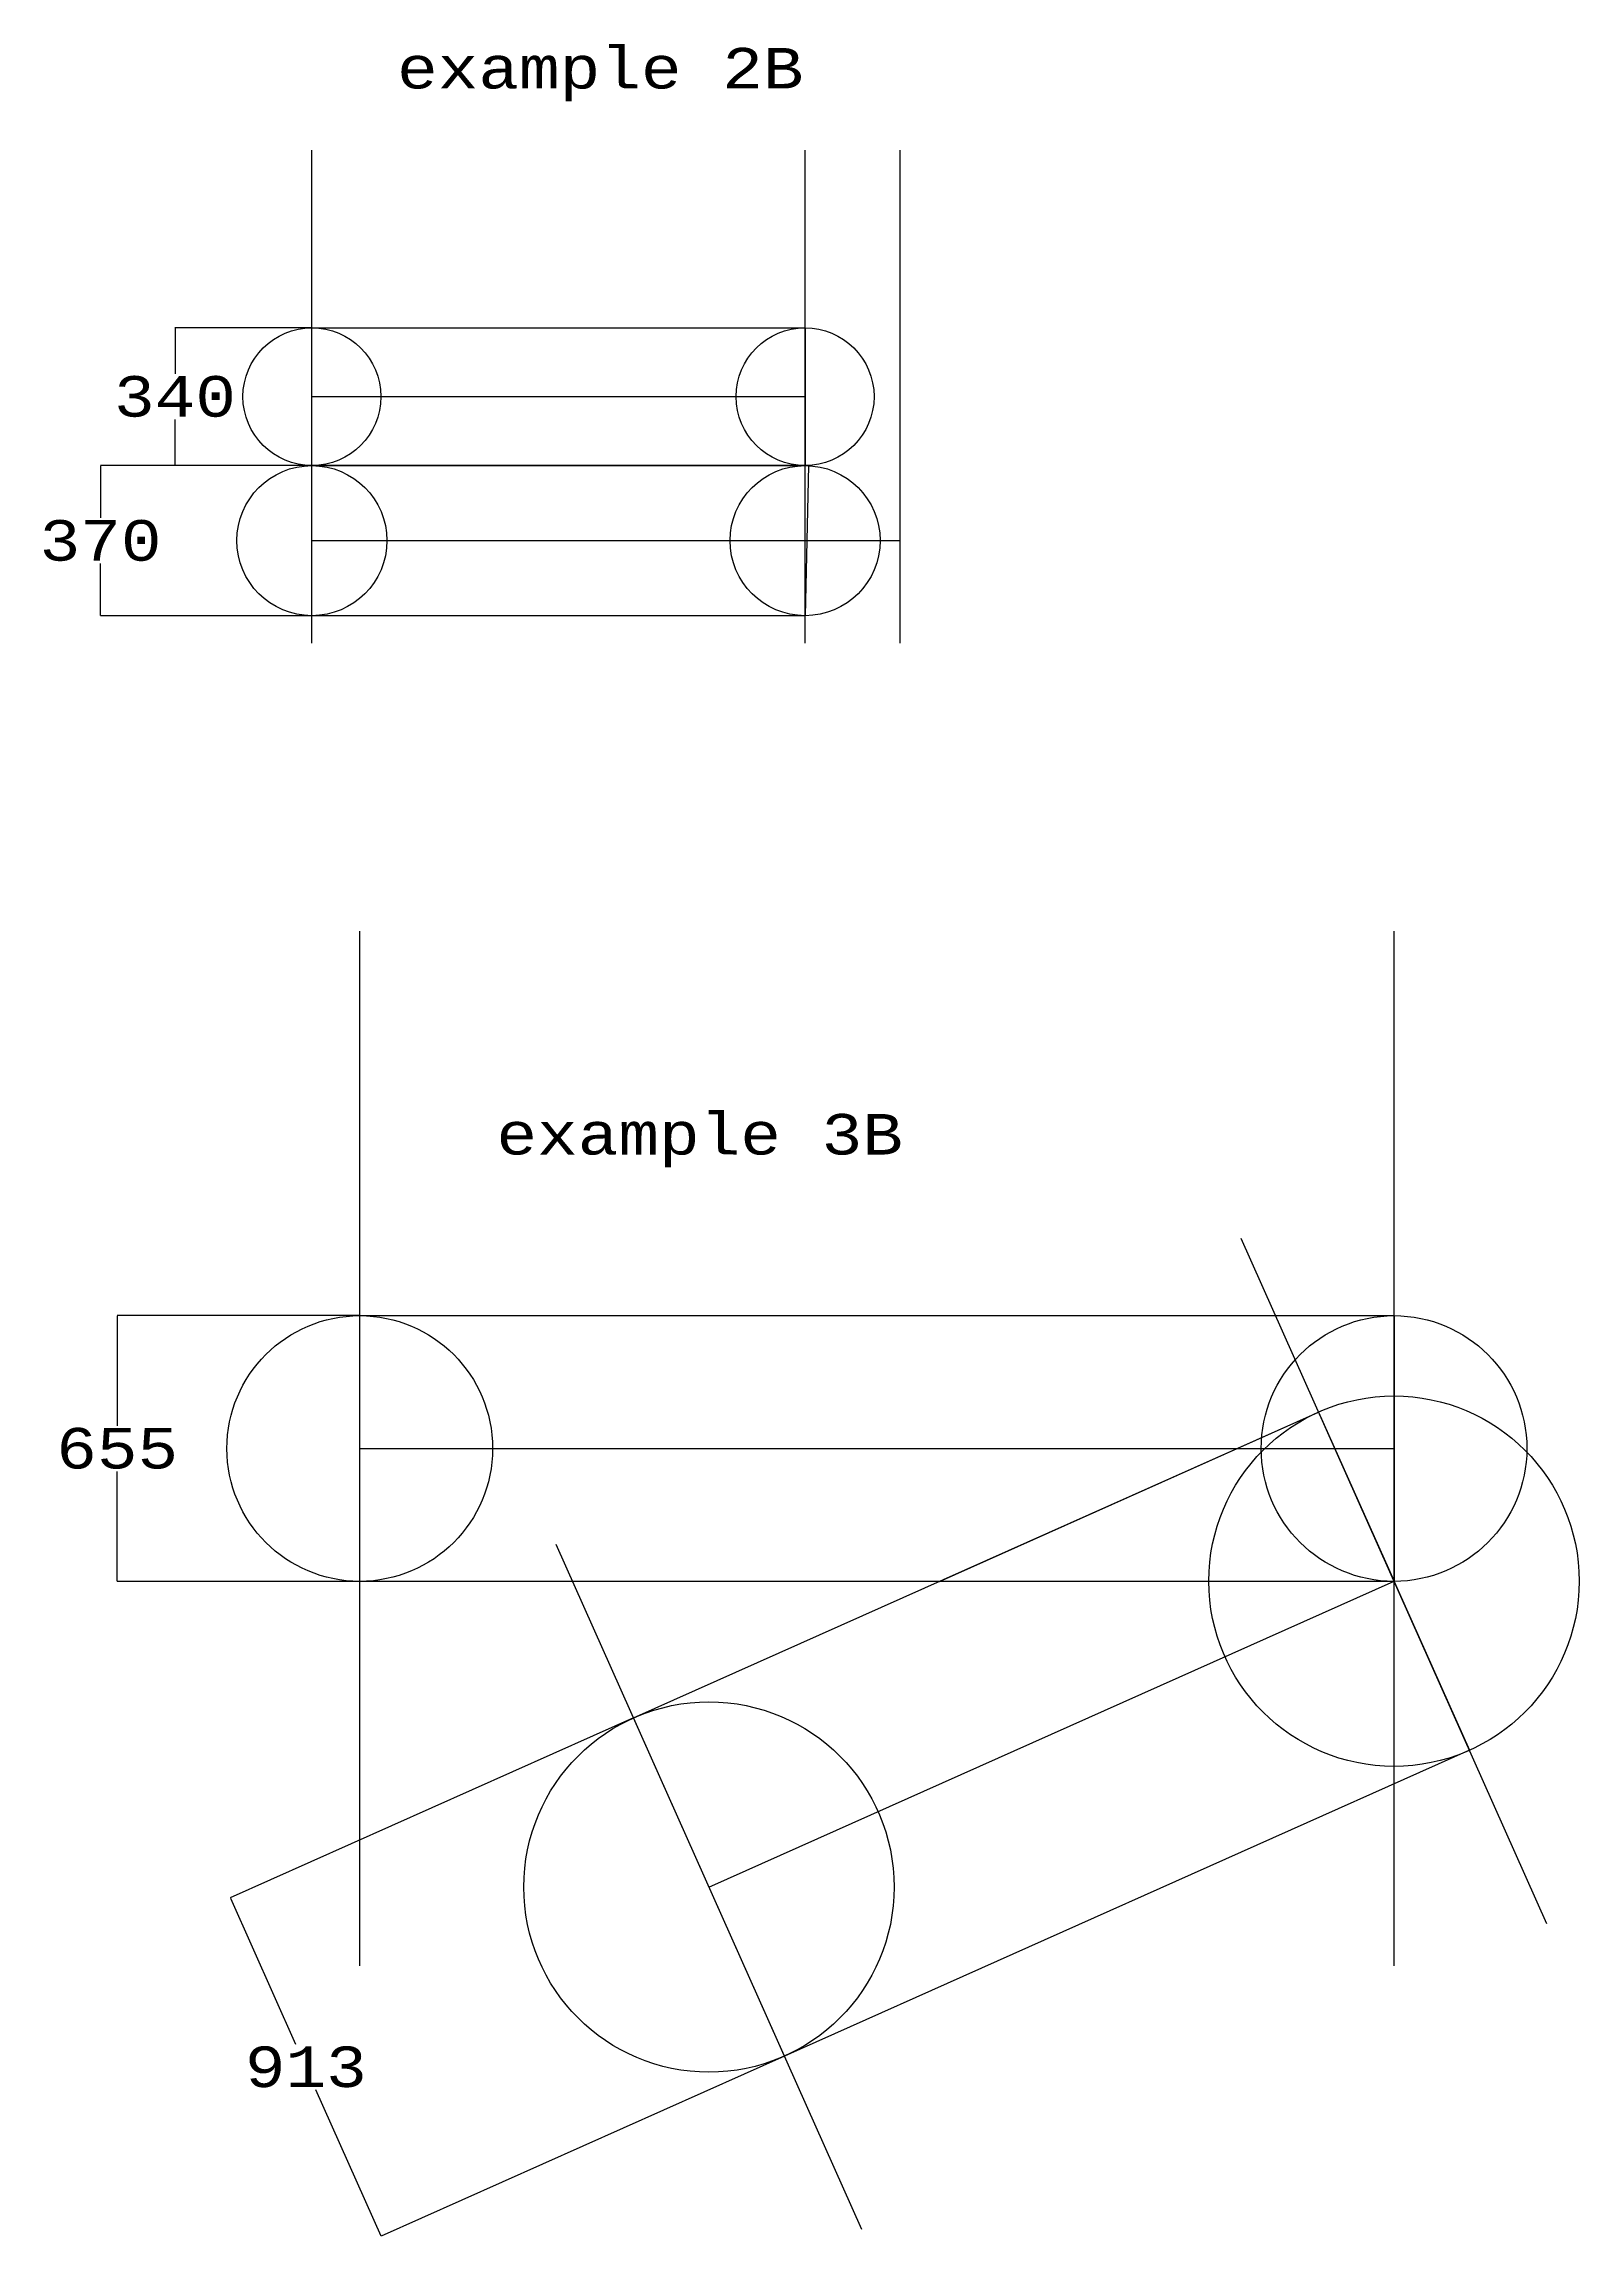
# Model space of a CAD drawing. Header units: centimetres. Extents: x -14200 to 24920, y -12667 to 8144.
# Drawn here: x -7873 to -4088, y -4189 to 1216 of the extents above; entities that cross this region are included whole.
import ezdxf

# ---------------------------------------------------------------- set-up
doc = ezdxf.new("R2010")
doc.units = ezdxf.units.CM
doc.header["$MEASUREMENT"] = 0
for name, color, linetype in [('intersection', 1, 'Continuous'), ('Rectangle', 5, 'Continuous'), ('text', 7, 'Continuous')]:
    doc.layers.add(name, color=color, linetype=linetype)
doc.styles.get("Standard").update_dxf_attribs({"font": 'COUR.TTF', "height": 100})
doc.dimstyles.get("Standard").update_dxf_attribs({"dimtxt": 0.18, "dimasz": 0.18, "dimexe": 0.18, "dimexo": 0.0625, "dimgap": 0.09, "dimtad": 0, "dimtih": 1, "dimtoh": 1, "dimdec": 0, "dimzin": 0, "dimdsep": 46, "dimtxsty": 'Standard', "dimcen": 0.09, "dimadec": 0, "dimazin": 0, "dimtfac": 1, "dimtdec": 0, "dimtofl": 0, "dimtmove": 0, "dimatfit": 3, "dimfxl": 0, "dimtolj": 1, "dimtzin": 0, "dimarcsym": 0})

# ---------------------------------------------------------------- blocks, each defined once
blk = doc.blocks.new('*D90')
at = {"color": 0, "lineweight": -2}
for p, q in [((-7094.1, -1919.5), (-7692.2, -1919.5)), ((-7692, -1919.7), (-7692, -2190.7)), ((-7692, -2574.3), (-7692, -2303.3)), ((-7094.1, -2574.5), (-7692.2, -2574.5))]:
    blk.add_line(p, q, dxfattribs=at)
at = {"color": 0}
for points in [[(-7692.1, -1919.7), (-7692, -1919.7), (-7692, -1919.5)], [(-7692.1, -2574.3), (-7692, -2574.3), (-7692, -2574.5)]]:
    blk.add_solid(points, dxfattribs=at)
at = {"color": 0, "insert": (-7692, -2247), "char_height": 100, "attachment_point": 5}
blk.add_mtext('\\A1;655', dxfattribs=at)
blk = doc.blocks.new('*D91')
at = {"color": 0, "lineweight": -2}
for p, q in [((-6419.1, -2911.2), (-7413.3, -3355)), ((-7413, -3355.1), (-7252.2, -3715.5)), ((-6047, -3744.9), (-7041.1, -4188.7)), ((-7041, -4188.4), (-7201.9, -3828))]:
    blk.add_line(p, q, dxfattribs=at)
at = {"color": 0}
for points in [[(-7413, -3355.1), (-7413.1, -3355.1), (-7413.1, -3354.9)], [(-7041, -4188.4), (-7041, -4188.5), (-7040.9, -4188.6)]]:
    blk.add_solid(points, dxfattribs=at)
at = {"color": 0, "insert": (-7227, -3771.8), "char_height": 100, "attachment_point": 5}
blk.add_mtext('\\A1;913', dxfattribs=at)
blk = doc.blocks.new('*D150')
at = {"color": 0, "lineweight": -2}
for p, q in [((-7212.1, 516), (-7549.7, 516)), ((-7549.5, 515.8), (-7549.5, 402.3)), ((-7549.5, 176.2), (-7549.5, 289.7)), ((-7212.1, 176), (-7549.7, 176))]:
    blk.add_line(p, q, dxfattribs=at)
at = {"color": 0}
for points in [[(-7549.5, 515.8), (-7549.5, 515.8), (-7549.5, 516)], [(-7549.5, 176.2), (-7549.5, 176.2), (-7549.5, 176)]]:
    blk.add_solid(points, dxfattribs=at)
at = {"color": 0, "insert": (-7549.5, 346), "char_height": 100, "attachment_point": 5}
blk.add_mtext('\\A1;340', dxfattribs=at)
blk = doc.blocks.new('*D151')
at = {"color": 0, "lineweight": -2}
for p, q in [((-7212.1, 176), (-7733.2, 175.9)), ((-7733.1, 175.7), (-7733, 47.2)), ((-7733, -193.9), (-7733, -65.4)), ((-7212.1, -194), (-7733.2, -194.1))]:
    blk.add_line(p, q, dxfattribs=at)
at = {"color": 0}
for points in [[(-7733, 175.7), (-7733.1, 175.7), (-7733.1, 175.9)], [(-7733, -193.9), (-7733, -193.9), (-7733, -194.1)]]:
    blk.add_solid(points, dxfattribs=at)
at = {"color": 0, "insert": (-7733, -9.1), "char_height": 100, "attachment_point": 5}
blk.add_mtext('\\A1;370', dxfattribs=at)

msp = doc.modelspace()

# ---------------------------------------------------------------- linework, layer by layer
for p, q in [((-7212, -262), (-7212, 954)), ((-5996, -262), (-5996, 954)), ((-5762, -262), (-5762, 954)), ((-7212, 346), (-5996, 346)), ((-7212, -9), (-5762, -9)), ((-7094, -3522), (-7094, -972)), ((-4544, -3522), (-4544, -972)), ((-4167, -3418.5), (-4921, -1729.5)), ((-7094, -2247), (-4544, -2247)), ((-5856, -4172.5), (-6610, -2483.5)), ((-6233, -3328), (-4544, -2574))]:
    msp.add_line(p, q)
for centre, radius in [((-7212, 346), 170), ((-5996, 346), 170), ((-7212, -9), 185), ((-5996, -9), 185), ((-7094, -2247), 327.5), ((-4544, -2247), 327.5), ((-4544, -2574), 456.5), ((-6233, -3328), 456.5)]:
    msp.add_circle(centre, radius)
at = {"layer": 'intersection'}
msp.add_lwpolyline([(-5665, -2574.5), (-4730.1, -2157.2), (-4544, -2574), (-4544, -2574.5), (-5665, -2574.5)], dxfattribs=at)
at = {"layer": 'Rectangle'}
for points in [[(-7212, 516), (-5996, 516), (-5996, 176), (-7212, 176), (-7212.1, 516)], [(-7212.1, 176), (-5987.6, 176.2), (-5996, -194), (-7212, -194), (-7211.9, 176)], [(-7094.1, -1919.5), (-4544, -1919.5), (-4544, -2574.5), (-7094, -2574.5), (-7094.1, -1919.5)], [(-6419.1, -2911.2), (-4730.1, -2157.2), (-4357.9, -2990.8), (-6047, -3744.9), (-6419.1, -2911.2)]]:
    msp.add_lwpolyline(points, dxfattribs=at)

# ---------------------------------------------------------------- texts
at = {"layer": 'text'}
for s, p in [('example 2B', (-7002, 1105.7)), ('example 3B', (-6757, -1522.3))]:
    msp.add_text(s, height=100, dxfattribs=at).set_placement(p)

# ---------------------------------------------------------------- dimensions: what is measured, and where the dimension line sits
for p1, p2, distance, picture, middle in [((-7212, 516), (-7212, 176), -337.5, '*D150', (-7549.5, 346)), ((-7212.1, 176), (-7212, -194), -521, '*D151', (-7733, -9.1)), ((-7094, -1919.5), (-7094, -2574.5), -598, '*D90', (-7692, -2247)), ((-6419.1, -2911.2), (-6046.9, -3744.8), -1088.6, '*D91', (-7227, -3771.8))]:
    dim = msp.add_aligned_dim(p1=p1, p2=p2, distance=distance, dimstyle='Standard')
    dim.commit()
    dim.dimension.update_dxf_attribs({"geometry": picture, "text_midpoint": middle})

doc.saveas('drawing.dxf')
